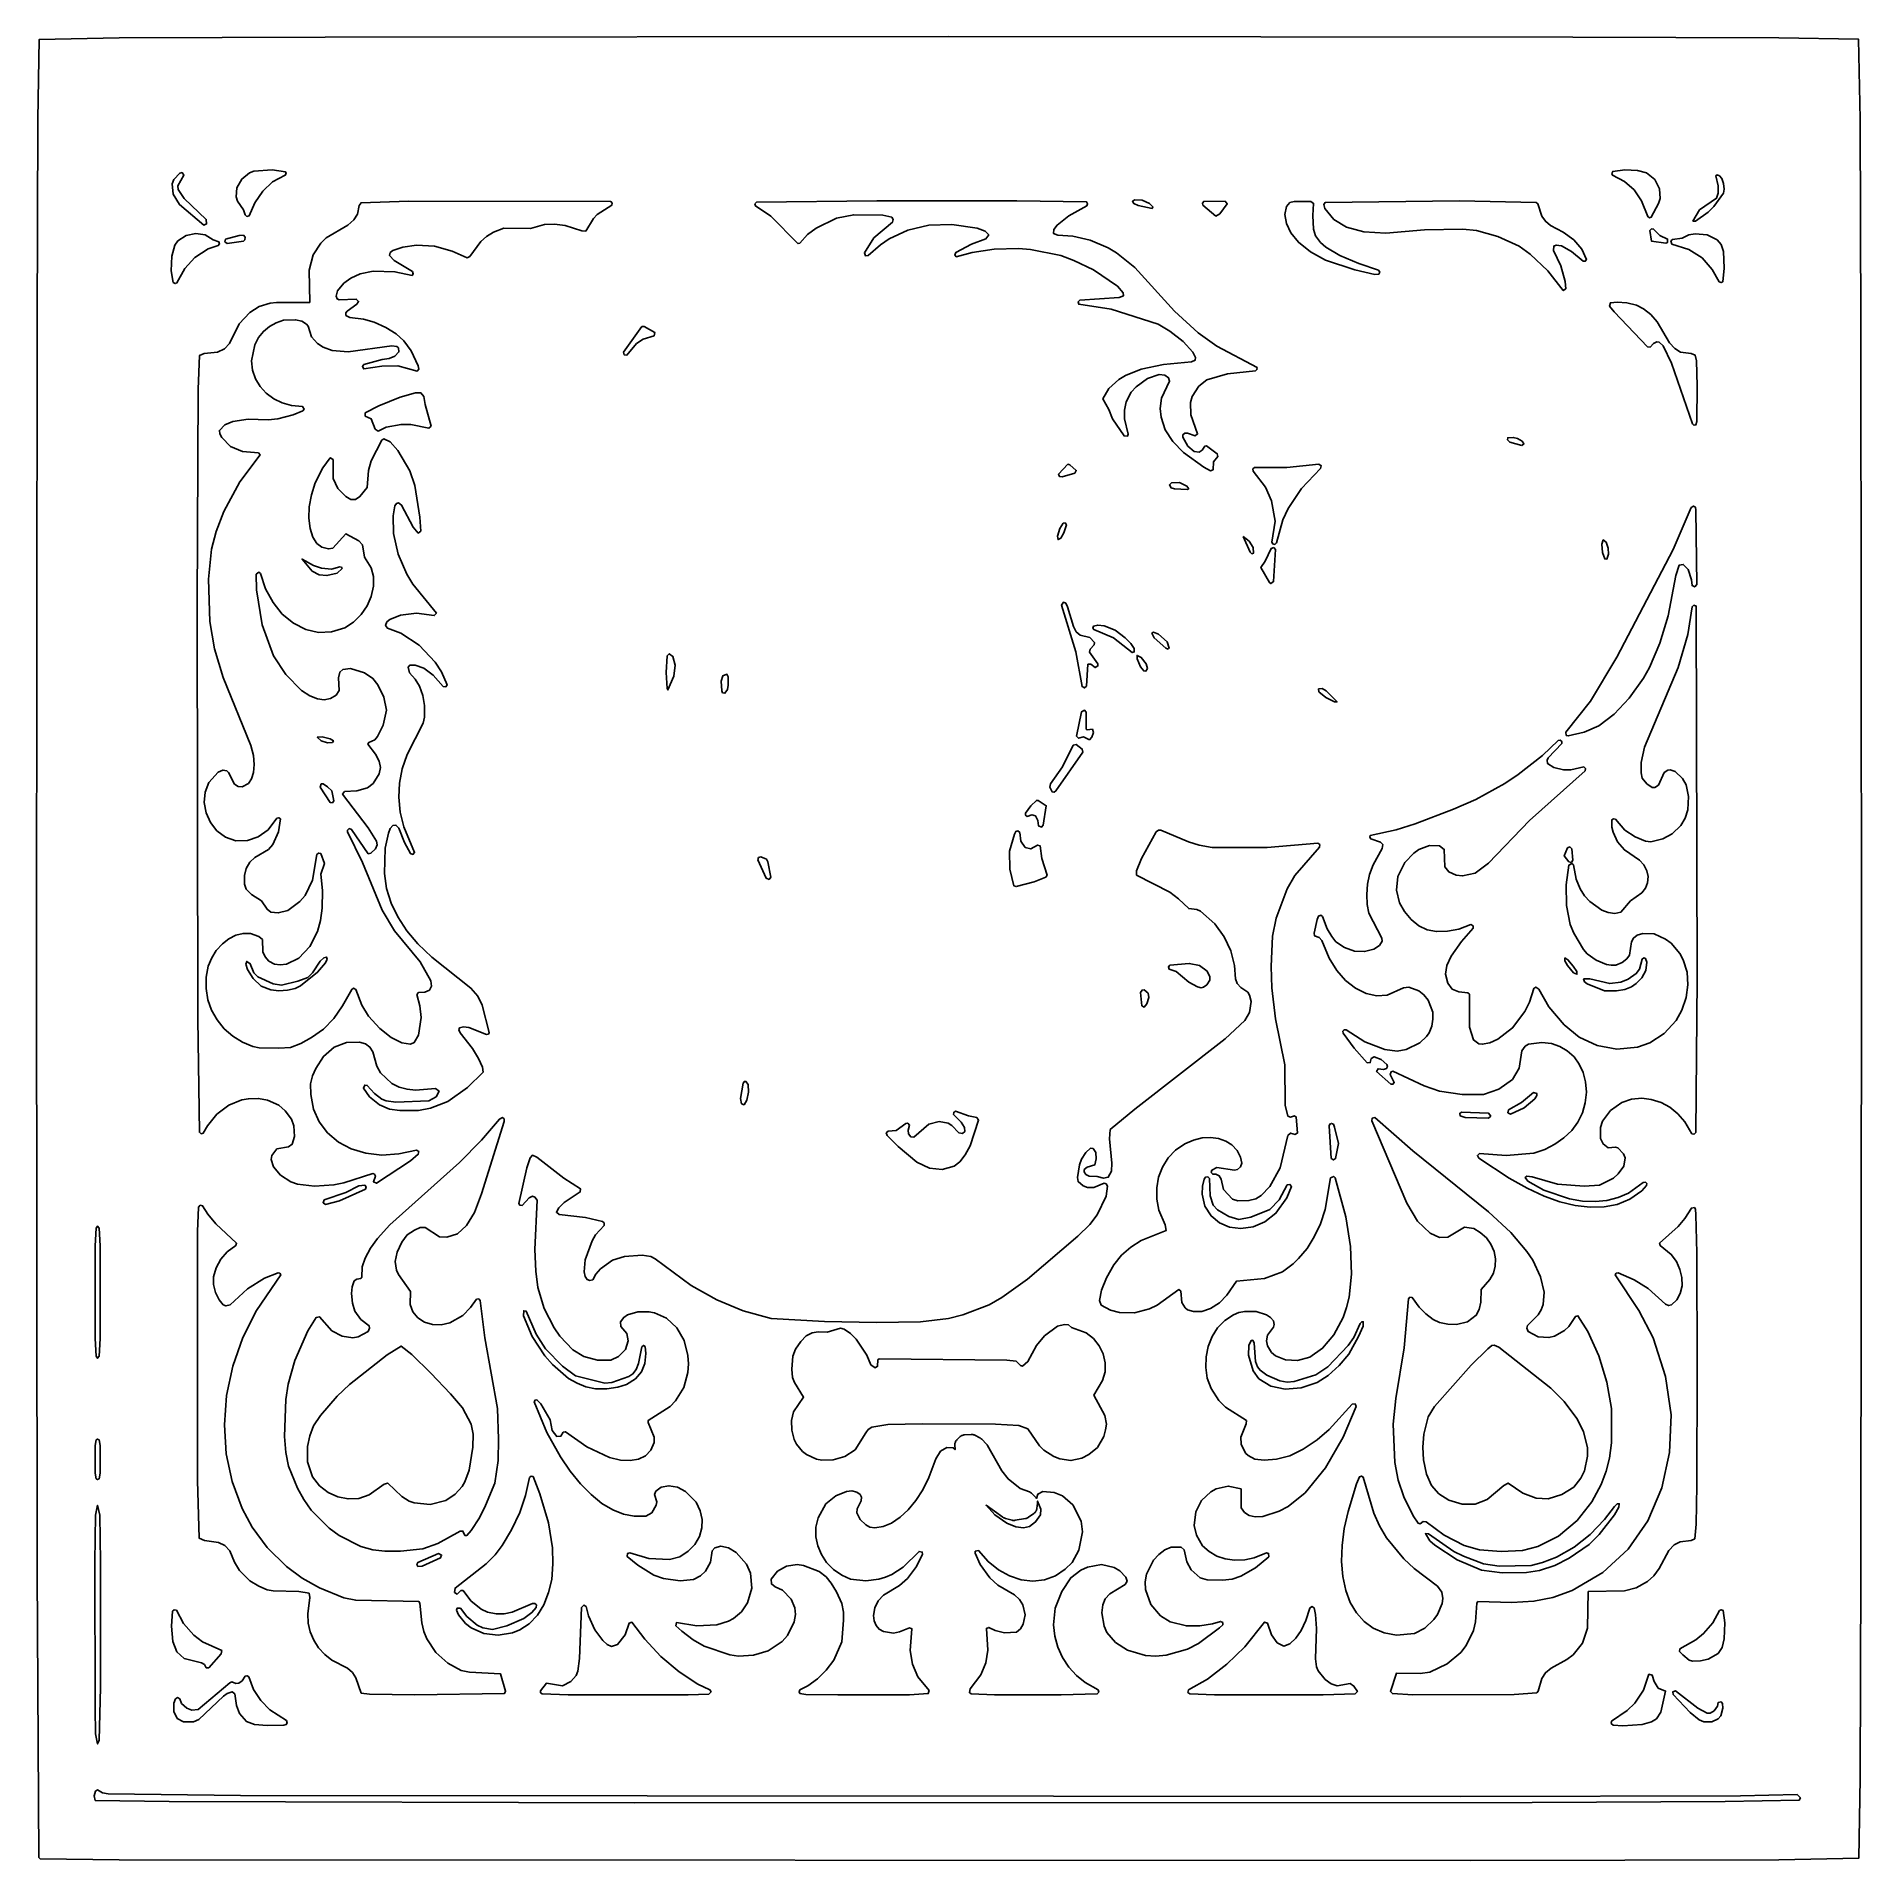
# Model space of a CAD drawing. Header units: millimetres. Extents: x 0 to 300, y 0 to 300.
import ezdxf

# ---------------------------------------------------------------- set-up
doc = ezdxf.new("R2010")
doc.units = ezdxf.units.MM
doc.layers.add('CUT', color=7, linetype='CONTINUOUS')

msp = doc.modelspace()

# ---------------------------------------------------------------- linework, layer by layer
at = {"layer": 'CUT'}
for points in [[(300, 149.9701), (299.9094, 47.4024), (299.7886, 13.5555), (299.546, 0.4387), (286.4143, 0.1812), (235.806, 0.0689), (13.5815, 0.1812), (0.6087, 0.3622), (0.3941, 0.5768), (0.0906, 47.4011), (0, 149.9695), (0.0906, 252.5372), (0.2114, 286.3841), (0.454, 299.5009), (13.5857, 299.7585), (47.4313, 299.8792), (149.9997, 299.9698), (252.5674, 299.8792), (286.4143, 299.7585), (299.5311, 299.5158), (299.7886, 286.3841), (299.9094, 252.5386)], [(23.3078, 274.8202), (23.2474, 275.4241), (24.2438, 277.1451), (23.9419, 277.598), (23.5493, 277.5074), (22.5529, 276.4507), (22.3114, 275.726), (22.4624, 274.0654), (23.4889, 272.3443), (27.5047, 268.9627), (27.9576, 269.1438), (27.8972, 269.8987), (24.274, 273.3407)], [(34.2947, 270.6312), (34.5817, 270.3963), (34.9353, 270.5082), (35.905, 272.6419), (37.2062, 274.5482), (38.7806, 276.0576), (40.8949, 277.1647), (41.0324, 277.4279), (40.9185, 277.7397), (38.7196, 278.0526), (35.7422, 277.8221), (35.0157, 277.5634), (33.7336, 276.5255), (32.9324, 275.0894), (32.8422, 273.627), (33.0558, 272.8702), (34.0247, 271.4567)], [(258.9418, 277.4678), (259.0808, 277.1664), (261.059, 276.1536), (262.6119, 274.7305), (263.8093, 272.9749), (264.8498, 270.3489), (265.1248, 270.1691), (265.4395, 270.2638), (266.6519, 272.5185), (266.8858, 273.3576), (266.7955, 274.9435), (266.0187, 276.468), (264.6601, 277.5752), (263.1571, 277.9593), (261.1069, 278.0519), (259.1162, 277.7894)], [(272.7067, 269.5967), (274.79, 271.1064), (275.726, 272.0122), (277.3263, 274.1861), (277.4471, 274.8806), (277.3263, 275.8166), (277.0545, 276.6318), (276.6318, 277.0847), (276.2695, 277.2055), (276.0581, 277.0847), (276.4507, 275.3939), (276.4205, 274.1861), (276.1487, 273.3709), (273.3709, 271.4687), (272.284, 269.6269)], [(183.4243, 271.7103), (183.5149, 271.9518), (182.9412, 272.5255), (181.7334, 273.0388), (180.5257, 273.1294), (180.1634, 272.8878), (180.3747, 272.5255), (181.0994, 272.1632)], [(39.4966, 117.0835), (38.6946, 116.0036), (38.5988, 115.3314), (38.965, 114.1212), (40.1099, 112.7282), (41.8146, 111.6492), (42.898, 111.2639), (45.7012, 110.9283), (48.8919, 111.135), (50.5125, 111.4634), (55.3083, 113.0089), (55.5534, 112.9174), (55.7031, 112.5717), (55.3859, 111.6748), (55.8827, 111.4315), (61.4547, 115.1037), (62.7617, 116.1904), (62.8427, 116.6172), (62.4398, 116.8509), (59.5568, 116.2503), (56.7849, 116.0651), (54.1226, 116.3709), (51.731, 117.1068), (49.6397, 118.1964), (47.8237, 119.7235), (46.4674, 121.5417), (45.5239, 123.6071), (45.0786, 126.0299), (45.0529, 127.7605), (45.3896, 129.1056), (45.8963, 130.275), (47.1988, 132.2741), (48.9547, 133.7839), (50.9564, 134.5579), (53.1117, 134.63), (54.0969, 134.3256), (54.8012, 133.8087), (55.2818, 133.0181), (55.9617, 130.6689), (56.5743, 129.5608), (58.4159, 127.807), (59.6149, 127.2214), (60.9077, 126.8684), (62.2905, 126.7217), (65.571, 126.9891), (66.1795, 126.5601), (65.6932, 125.6037), (64.4777, 124.9768), (59.0858, 124.7318), (57.4838, 124.9736), (56.7823, 125.2692), (55.5773, 126.1921), (54.3654, 127.499), (53.9708, 127.5743), (53.7409, 127.0722), (54.7538, 125.6203), (56.4085, 124.31), (58.0008, 123.6088), (59.7149, 123.3971), (62.7676, 123.3996), (64.79, 123.7595), (67.6006, 124.8872), (70.8585, 127.1619), (73.4029, 129.7004), (73.3271, 130.4955), (72.6658, 131.9444), (71.6821, 133.552), (69.632, 136.1746), (69.4466, 136.6346), (69.5356, 136.9819), (70.196, 137.1355), (71.0749, 137.0131), (73.9587, 135.869), (74.2836, 135.9483), (74.4253, 136.212), (73.2678, 140.6986), (72.5664, 142.1843), (71.3974, 143.5196), (65.0002, 148.594), (62.6944, 150.7784), (60.8672, 152.9352), (59.3756, 155.2049), (58.2883, 157.4721), (57.5501, 159.8801), (57.1866, 162.3635), (57.3379, 166.5294), (57.8403, 168.9907), (58.1553, 169.7677), (58.5695, 170.2163), (59.0931, 170.3073), (59.5668, 169.8269), (60.4788, 167.4658), (61.4622, 165.6236), (61.8736, 165.4773), (62.1622, 165.805), (60.4055, 170.0223), (59.7929, 172.46), (59.5421, 174.8742), (59.6621, 177.2016), (60.1166, 179.5556), (60.9384, 181.912), (63.558, 187.0581), (63.7713, 188.034), (63.8002, 189.9686), (63.5073, 191.6285), (62.9818, 193.1262), (62.2562, 194.3263), (61.3276, 195.3567), (61.0696, 196.2502), (61.355, 196.5786), (62.2585, 196.6175), (63.6878, 196.0918), (65.2209, 194.9786), (66.8735, 193.0916), (67.2985, 193.059), (67.5004, 193.3978), (66.5849, 195.4958), (65.5436, 197.0784), (62.9253, 199.9124), (59.9034, 201.8769), (57.682, 202.689), (57.3757, 203.1459), (57.5881, 203.7148), (58.0988, 204.1321), (59.842, 204.828), (62.4926, 205.1318), (65.3792, 204.7486), (65.7389, 205.1362), (61.8652, 209.9488), (60.8559, 211.5443), (59.4257, 214.8406), (58.6961, 218.2362), (58.6358, 221.1338), (58.916, 222.7976), (59.1606, 223.1655), (59.5094, 223.2754), (60.0059, 222.9269), (61.9123, 219.2733), (62.7468, 218.3129), (63.1849, 218.6444), (63.0144, 220.9381), (62.2082, 226.1388), (61.3644, 228.5836), (59.4245, 231.9197), (58.1236, 233.3117), (57.1048, 233.7995), (56.7416, 233.6134), (55.0299, 230.218), (54.5567, 228.6243), (54.3398, 225.828), (53.1688, 224.311), (52.4157, 223.8347), (51.6492, 223.8677), (50.8512, 224.3348), (49.5116, 225.6443), (48.7662, 227.3192), (48.7549, 230.4128), (48.2877, 230.7157), (47.0437, 229.038), (45.8264, 226.6077), (45.198, 224.6112), (44.8346, 222.6234), (44.7753, 220.7832), (44.9918, 219.0634), (45.4467, 217.6493), (46.0856, 216.6332), (46.8846, 216.0068), (47.9991, 215.7095), (48.7021, 215.8458), (50.8596, 218.2047), (52.9968, 217.0335), (53.5938, 216.3778), (53.9408, 214.3591), (55.0053, 212.6036), (55.3706, 211.1594), (55.3717, 209.6121), (55.0185, 207.9097), (54.349, 206.3612), (53.3606, 204.9094), (52.1218, 203.6715), (50.6604, 202.7558), (48.5037, 202.0606), (46.3333, 201.9957), (44.2559, 202.4809), (42.2454, 203.5091), (40.4089, 205.0097), (38.8801, 206.9136), (37.6689, 209.1569), (36.8435, 211.6524), (36.5478, 211.8791), (36.1014, 211.5448), (36.1376, 208.9978), (37.1021, 203.2096), (38.9468, 198.1497), (40.9676, 195.044), (43.5823, 192.4573), (44.9329, 191.5845), (46.1896, 191.0884), (47.315, 190.9195), (48.3464, 191.1171), (49.2373, 191.6915), (49.7554, 192.4307), (49.6684, 194.5234), (49.8602, 195.4755), (50.3832, 195.9107), (51.6164, 196.0425), (53.9039, 195.3673), (55.3052, 194.4163), (56.1342, 193.3624), (57.1054, 191.3289), (57.5149, 189.2198), (56.9625, 186.7134), (56.0716, 184.8827), (55.5925, 184.3465), (54.6122, 183.8639), (54.4794, 183.5951), (55.7514, 181.9516), (56.3323, 180.8473), (56.5486, 179.8025), (56.3545, 178.7321), (55.3335, 177.1736), (54.417, 176.447), (52.679, 175.9443), (50.6304, 175.8205), (50.3221, 175.409), (54.5219, 169.8319), (55.8991, 167.6515), (56.0016, 167.0802), (55.7093, 166.4166), (54.9728, 165.6754), (54.5433, 165.5959), (51.7936, 169.5867), (51.4174, 169.7222), (51.1331, 169.4906), (51.1317, 169.193), (53.6064, 164.1458), (56.8269, 156.3487), (58.8451, 152.9176), (63.0416, 147.843), (64.8044, 144.681), (64.9085, 143.8001), (64.5772, 143.1771), (63.8568, 142.8542), (62.7869, 142.7602), (62.5182, 142.4598), (63.0402, 140.6007), (63.2511, 138.6717), (62.8181, 135.7719), (62.0944, 134.5371), (61.4845, 134.2717), (60.0771, 134.4934), (58.2908, 135.4043), (56.4218, 136.8496), (54.5795, 138.8735), (53.4971, 140.6929), (52.4896, 143.3009), (52.1355, 143.4913), (51.8097, 143.2938), (50.3235, 140.5826), (48.8821, 138.5321), (47.1932, 136.7827), (45.2302, 135.367), (43.4387, 134.4084), (41.7369, 133.762), (39.8196, 133.6065), (36.6049, 133.6722), (35.5729, 133.8955), (33.8797, 134.6381), (32.2728, 135.6096), (30.876, 136.8227), (29.6726, 138.3108), (28.7935, 139.8892), (28.1857, 141.588), (27.8688, 143.4605), (27.9002, 145.2803), (28.2399, 147.13), (28.7979, 148.4952), (29.5565, 149.7112), (30.5507, 150.8031), (31.5902, 151.6263), (32.746, 152.189), (33.9482, 152.5033), (35.1937, 152.4888), (36.5275, 151.9731), (37.1307, 151.4728), (37.2016, 149.4981), (37.5714, 148.6408), (38.1763, 147.9552), (39.1267, 147.447), (40.0553, 147.3163), (41.0865, 147.4432), (43.1089, 148.4195), (44.9207, 150.3262), (46.2143, 152.8389), (46.7088, 154.643), (46.9827, 156.6431), (47.0123, 159.5368), (46.7396, 162.2176), (47.3372, 163.9726), (46.7333, 165.6233), (46.3813, 165.714), (46.1077, 165.4747), (45.3559, 161.2285), (44.147, 158.751), (43.312, 157.7233), (41.3268, 156.2584), (39.7436, 155.8594), (38.5069, 155.9961), (37.8995, 156.463), (36.9855, 157.8806), (35.3303, 158.8828), (34.4586, 159.7539), (34.179, 160.6195), (34.1829, 162.0279), (34.4573, 163.1874), (35.0626, 164.2253), (35.9026, 164.9687), (38.1429, 166.3034), (38.846, 167.1046), (39.7967, 169.2131), (40.0963, 171.3128), (39.8287, 171.5077), (39.5078, 171.4262), (38.0966, 169.5352), (36.4573, 168.4034), (34.6688, 167.7594), (32.7674, 167.7321), (31.0829, 168.3278), (29.6277, 169.3843), (28.5933, 170.7266), (27.8912, 172.3083), (27.568, 174.0456), (27.7215, 175.7323), (28.3121, 177.3246), (29.8706, 178.9915), (30.6344, 179.3421), (31.2843, 179.2329), (31.588, 178.9577), (32.5456, 177.0534), (33.1535, 176.6449), (33.802, 176.5764), (34.8589, 177.1635), (35.3652, 177.909), (35.6861, 178.9344), (35.7785, 180.2986), (35.664, 181.7373), (35.2409, 183.4045), (30.6625, 194.5757), (29.2359, 199.2768), (28.4725, 203.7682), (28.2913, 210.7189), (28.7518, 215.667), (29.542, 218.5811), (30.7804, 221.8736), (33.4013, 226.7207), (36.7418, 231.2032), (36.4672, 231.5377), (33.8626, 231.7405), (31.8791, 232.5426), (30.4594, 234.0208), (30.1388, 234.6138), (30.0747, 235.2063), (30.967, 236.1256), (32.295, 236.65), (34.8102, 237.0443), (38.076, 236.9269), (39.6441, 237.1051), (42.1852, 237.7653), (43.7732, 238.4021), (43.9766, 238.7116), (43.7289, 239.1084), (41.9338, 239.2938), (40.3838, 239.7207), (39.0145, 240.3886), (37.7509, 241.3013), (36.7564, 242.4194), (36.011, 243.6624), (35.5076, 245.1299), (35.3591, 246.6529), (35.8848, 249.2926), (36.4973, 250.5039), (37.2893, 251.4764), (38.2807, 252.3025), (39.3778, 252.9104), (40.6268, 253.3158), (42.5892, 253.4061), (43.6134, 253.1415), (44.3654, 252.6688), (44.6435, 252.3286), (45.1786, 250.5962), (46.1844, 249.4899), (47.1498, 248.8831), (48.5782, 248.3397), (51.235, 248.128), (58.4308, 249.123), (59.2286, 248.997), (59.5342, 248.7566), (59.572, 248.1166), (58.9083, 247.3973), (57.973, 247.0232), (56.801, 246.8885), (53.8194, 246.0407), (53.5643, 245.6852), (53.8006, 245.317), (56.7869, 245.7724), (59.4146, 245.8331), (62.6003, 244.9651), (62.8529, 245.2744), (62.7444, 245.8219), (61.5713, 248.2806), (60.3931, 249.9397), (59.1215, 251.094), (57.4288, 252.1354), (55.5295, 252.9786), (53.7325, 253.4721), (51.5333, 253.7496), (50.8618, 254.0979), (50.8586, 254.5098), (51.0853, 254.8251), (52.6551, 255.9702), (52.9453, 256.4049), (52.5686, 256.792), (49.7364, 256.6755), (49.4146, 256.8127), (49.2457, 257.2999), (49.4669, 258.1272), (50.5438, 259.4179), (51.6619, 260.2159), (53.1999, 260.9395), (55.3665, 261.3793), (58.9177, 261.2917), (61.7414, 260.6848), (61.9383, 260.9601), (61.8181, 261.3132), (58.7738, 263.1535), (58.0419, 263.949), (58.1277, 264.4284), (58.5601, 264.7963), (60.208, 265.3061), (62.4713, 265.6399), (65.4421, 265.5143), (68.3232, 264.6961), (70.8183, 263.5681), (71.2055, 263.7875), (73.0353, 266.2682), (73.9865, 267.0985), (75.0988, 267.7974), (76.8468, 268.4708), (81.2285, 268.4166), (83.4838, 269.0433), (85.1351, 269.111), (86.8924, 268.8928), (89.6344, 267.991), (90.2768, 267.9352), (91.5487, 270.0404), (92.1686, 270.6973), (94.5708, 272.2195), (94.647, 272.5389), (94.418, 272.8194), (61.1464, 272.9197), (53.3571, 272.6337), (53.0405, 272.1631), (52.7584, 270.784), (52.1506, 269.8227), (51.1881, 268.9603), (47.6364, 266.8501), (46.7201, 266.0132), (45.4669, 264.0471), (44.8322, 261.5453), (44.9145, 256.2458), (39.436, 256.252), (38.3871, 256.1288), (36.6298, 255.5654), (35.0796, 254.5643), (33.3297, 252.726), (31.7077, 249.5135), (30.8784, 248.6095), (29.7355, 248.0485), (27.5377, 247.8345), (26.8034, 247.5291), (26.5972, 241.9911), (26.3859, 206.5211), (26.5066, 138.4078), (26.7741, 119.8141), (27.0704, 119.5548), (27.416, 119.659), (28.0979, 120.8464), (29.6657, 122.7759), (31.6195, 124.287), (33.7418, 125.1359), (34.8237, 125.325), (36.5087, 125.3575), (37.9977, 125.1048), (39.8267, 124.2519), (40.8957, 123.348), (41.9295, 121.948), (42.2961, 120.8612), (42.3886, 119.1087), (42.0424, 117.8367), (41.4299, 117.434)], [(136.6871, 263.9411), (138.7131, 265.7022), (140.1508, 266.6843), (143.24, 268.127), (146.7, 268.9308), (150.4755, 269.0505), (154.6329, 268.4648), (155.9585, 267.9685), (156.5469, 267.3372), (156.0777, 266.7253), (153.697, 265.8068), (151.1271, 264.4548), (150.9473, 264.0634), (151.2018, 263.7566), (153.8044, 264.4602), (157.4279, 265.0036), (161.4058, 265.0962), (163.4156, 264.9451), (168.3824, 263.9416), (170.5359, 263.1414), (173.7539, 261.5914), (177.688, 258.8984), (178.6534, 257.8357), (178.6961, 257.3488), (177.9658, 257.0678), (171.5279, 256.617), (171.2083, 256.3368), (171.318, 255.9455), (176.6561, 255.1551), (184.3708, 252.6443), (186.2932, 251.5007), (188.5035, 249.8055), (190.1007, 248.0901), (190.5466, 247.1849), (190.4501, 246.7362), (189.8432, 246.4761), (185.2812, 246.0473), (181.5982, 245.2752), (179.0146, 244.2395), (177.9105, 243.565), (176.2532, 242.0788), (175.3137, 240.395), (176.2865, 238.6544), (176.868, 237.0803), (178.7759, 234.3022), (179.3283, 234.2534), (179.4626, 234.5983), (178.8413, 237.1227), (178.8363, 238.5283), (179.1265, 239.8816), (179.9481, 241.4647), (180.7648, 242.3814), (182.6308, 243.7544), (184.5519, 244.3776), (185.4545, 244.2983), (186.0745, 243.868), (186.2567, 243.3161), (184.9043, 240.519), (184.6908, 238.7951), (184.8724, 237.3761), (185.56, 235.2713), (186.7711, 233.3603), (188.5512, 231.5542), (191.8822, 229.1569), (192.9683, 228.5667), (193.4089, 228.734), (193.4585, 230.0089), (194.1719, 230.9272), (194.0912, 231.3588), (192.336, 232.6754), (192.0494, 232.5935), (191.6295, 231.9745), (191.1047, 231.641), (190.3065, 231.7273), (189.2578, 232.6144), (188.4202, 234.078), (188.4641, 234.4914), (188.7891, 234.7474), (189.2234, 234.7726), (190.4573, 234.3298), (190.8542, 234.6133), (189.7666, 237.7606), (189.706, 239.7986), (189.9618, 240.7756), (191.0629, 242.4766), (192.4066, 243.524), (195.8016, 244.5018), (200.3724, 244.997), (200.6291, 245.2021), (200.6375, 245.5305), (194.0396, 249.0336), (190.9596, 251.2286), (187.0809, 254.8341), (180.5659, 262.0135), (177.5562, 264.3996), (176.1544, 265.2217), (173.2236, 266.4738), (170.3779, 267.1194), (167.8827, 267.3048), (167.2051, 267.5553), (167.2242, 268.2464), (167.7685, 268.9713), (169.6726, 270.5035), (172.647, 272.1294), (172.7939, 272.4593), (172.6065, 272.7681), (161.1722, 272.9499), (138.1353, 272.9499), (118.3562, 272.7506), (118.1054, 272.4797), (118.1933, 272.1212), (120.7069, 270.4119), (125.1573, 265.9067), (125.4551, 265.9838), (126.7529, 267.4196), (128.1657, 268.4669), (131.533, 270.093), (134.3548, 270.6519), (139.1407, 270.5913), (140.5843, 270.2473), (140.847, 269.869), (140.7082, 269.4163), (137.6225, 266.8543), (136.091, 264.398), (136.2956, 263.8946)], [(193.886, 270.4384), (194.5298, 270.8281), (195.7367, 272.4344), (195.3823, 272.8685), (191.8812, 272.8549), (191.644, 272.5789), (191.714, 272.2564)], [(214.2645, 263.967), (211.9481, 265.3356), (211.0695, 266.0829), (210.2274, 267.1839), (209.9116, 268.3087), (209.7849, 270.5593), (209.9196, 272.5285), (209.453, 272.833), (206.756, 272.864), (206.0362, 272.6574), (205.5, 271.9974), (205.2244, 270.6833), (205.456, 269.2077), (206.2048, 267.6764), (207.4422, 266.1376), (209.4266, 264.5414), (211.8723, 263.202), (216.7085, 261.5904), (220.0066, 260.864), (220.6621, 260.8955), (220.7965, 261.2324), (220.5951, 261.534), (217.3696, 262.6407)], [(250.5684, 262.2496), (249.3531, 264.8087), (249.4119, 265.4964), (249.8287, 265.6699), (250.6708, 265.5263), (252.3449, 264.6207), (254.2229, 263.0275), (254.5959, 263.0264), (254.7939, 263.3009), (254.0358, 265.0218), (252.7117, 266.5291), (250.9717, 267.8025), (248.8685, 268.9024), (248.0529, 269.59), (247.4765, 270.4372), (246.7864, 272.4746), (246.5109, 272.681), (233.9055, 272.9499), (211.8362, 272.6887), (211.6131, 272.3498), (211.7871, 271.7106), (213.2874, 269.8652), (215.355, 268.6047), (218.1901, 267.8457), (221.809, 267.6331), (228.1677, 268.176), (234.4572, 268.2665), (236.7378, 268.0488), (240.2063, 267.0738), (243.7198, 265.4991), (245.55, 264.1686), (248.4114, 261.4576), (250.9739, 258.1807), (251.4237, 258.487), (251.273, 259.6911)], [(22.4492, 259.5419), (22.7701, 259.3496), (23.0812, 259.4856), (24.3886, 261.8255), (26.0536, 263.6419), (28.2396, 265.0347), (29.8865, 265.6253), (30.0659, 265.9048), (29.9645, 266.221), (29.0246, 266.5498), (27.7075, 267.3793), (26.2136, 267.6022), (24.6005, 267.2278), (23.2601, 266.3465), (22.7465, 265.6678), (22.2461, 263.8696), (22.16, 261.4374)], [(30.9729, 266.2159), (31.3606, 265.9517), (34.0336, 266.3177), (34.2715, 266.5411), (34.298, 266.9524), (34.0235, 267.2869), (33.3168, 267.2738), (31.0899, 266.6377)], [(265.4661, 268.3492), (265.213, 268.0441), (265.461, 266.338), (267.8274, 265.9997), (268.1349, 266.1187), (268.1281, 266.6649), (266.8542, 267.2485), (265.8259, 268.298)], [(268.8384, 265.8489), (271.6124, 264.9427), (273.7866, 263.5535), (275.4622, 261.6726), (276.6121, 259.6447), (276.9177, 259.5076), (277.2167, 259.6585), (277.4484, 261.8938), (277.3349, 264.6326), (276.9323, 265.7441), (276.2468, 266.5172), (274.6309, 267.3353), (272.6762, 267.5452), (271.603, 267.3548), (270.5073, 266.8012), (268.9403, 266.5701), (268.6804, 266.3696)], [(272.0241, 247.8256), (270.2692, 248.0768), (269.2939, 248.6482), (268.442, 249.6064), (266.4348, 253.0515), (265.3684, 254.234), (264.1825, 255.1783), (262.9985, 255.7711), (261.4208, 256.1625), (259.8322, 256.3132), (258.7266, 256.1829), (258.5947, 255.6371), (259.3319, 254.6753), (264.8258, 248.9553), (265.2665, 248.9135), (265.7983, 249.4827), (266.3707, 249.7556), (266.7633, 249.6863), (267.3799, 249.1288), (268.7696, 246.2616), (272.1921, 236.2575), (272.4465, 236.0464), (272.7716, 236.107), (272.9499, 236.6467), (272.9801, 242.5366), (272.861, 246.6341), (272.6594, 247.5668)], [(99.4975, 252.2721), (96.4878, 248.0562), (96.5957, 247.6381), (97.0565, 247.5945), (98.6396, 249.5077), (99.7459, 250.2284), (101.5168, 250.7784), (101.6375, 251.3119), (99.8893, 252.2976)], [(54.0194, 237.5689), (54.9987, 237.1123), (55.6746, 235.4084), (56.1371, 235.074), (57.4959, 235.7418), (59.9388, 236.1997), (61.5148, 236.1666), (64.469, 235.5719), (64.8668, 235.8763), (63.8672, 239.4367), (63.6941, 240.8009), (63.1991, 241.3751), (62.3009, 241.3656), (59.7548, 240.6826), (56.2838, 239.2461), (54.0403, 238.0707)], [(244.1737, 232.7304), (244.5059, 232.9719), (244.2341, 233.4248), (243.4793, 233.8475), (242.7546, 234.0589), (241.8488, 233.9985), (241.7884, 233.6664), (242.2112, 233.2739)], [(170.7028, 228.1972), (170.9124, 228.6212), (169.8556, 229.5667), (169.5401, 229.6344), (168.01, 228.0267), (168.1668, 227.6212), (168.6285, 227.5881)], [(200.2134, 229.0915), (199.9657, 228.8622), (199.9902, 228.5256), (202.0459, 225.8738), (203.0135, 223.6269), (203.5919, 220.3079), (203.0677, 216.8248), (203.2278, 216.5312), (203.5565, 216.4699), (203.8256, 216.7218), (204.9014, 220.4994), (205.7442, 222.3402), (207.9479, 225.6306), (211.0503, 228.9503), (211.1847, 229.3862), (210.8076, 229.6622), (205.5323, 229.0787)], [(189.4328, 225.6047), (189.1007, 226.0576), (187.8929, 226.6313), (186.5946, 226.6011), (186.2323, 226.2388), (186.504, 225.7859), (187.0475, 225.6047), (189.1309, 225.4839)], [(264.1406, 194.476), (265.1285, 196.2442), (266.8585, 200.2115), (268.2126, 204.72), (269.4556, 211.3212), (270.0448, 213.05), (270.7036, 213.1623), (271.5184, 212.3212), (272.0627, 210.627), (272.1563, 209.7025), (272.5921, 209.4626), (272.9082, 209.8468), (272.7684, 222.1013), (272.6965, 222.5762), (272.3806, 222.7633), (271.9992, 222.5145), (269.057, 215.6022), (259.7846, 197.9035), (255.462, 190.6789), (251.3989, 185.5825), (251.4652, 185.0653), (251.785, 184.9769), (254.4063, 185.5977), (256.8164, 186.6433), (259.3226, 188.5435), (261.7873, 191.1869)], [(168.3879, 217.5128), (168.9012, 218.3582), (169.2937, 219.6566), (169.0823, 219.9887), (168.7804, 219.9283), (168.2369, 219.0527), (167.8444, 217.8148), (167.935, 217.2411)], [(198.3701, 217.7544), (199.4873, 215.1577), (199.7892, 214.9162), (200.0307, 215.0068), (200.0005, 215.9428), (199.3363, 216.9995)], [(258.3949, 214.8558), (258.3345, 215.8522), (258.0024, 216.8184), (257.5495, 217.2109), (257.3079, 216.5164), (257.3985, 215.1275), (257.791, 214.0708), (258.1534, 214.0406)], [(49.8781, 212.7724), (48.4892, 212.3799), (46.8588, 212.5611), (45.5604, 212.9838), (43.6583, 214.0406), (45.3189, 212.078), (46.4663, 211.4741), (47.7344, 211.3231), (49.4252, 211.7458), (50.2404, 212.5007), (50.1197, 212.7422)], [(203.386, 215.9303), (202.9653, 215.8139), (201.9708, 213.6773), (201.238, 212.6894), (202.66, 210.1785), (202.9141, 210.0166), (203.365, 210.3415), (203.6464, 215.6215)], [(169.1877, 206.8084), (168.8145, 206.9368), (168.5084, 206.4872), (170.8539, 198.8209), (171.8656, 193.0904), (172.2585, 192.8545), (172.6039, 193.1556), (172.8468, 196.753), (173.3031, 196.7802), (174.0433, 196.2117), (174.4918, 196.4703), (174.4538, 196.7972), (173.1013, 198.7415), (173.1847, 199.2223), (173.847, 199.9746), (173.9079, 200.3048), (173.165, 201.132), (171.5579, 201.5507), (170.9084, 202.1082), (170.4788, 202.9696), (169.5056, 206.1979)], [(229.5581, 138.3907), (229.3681, 137.2297), (228.9109, 136.1573), (228.4938, 135.5332), (227.3759, 134.5359), (225.1514, 133.4151), (223.6751, 133.1539), (221.6348, 133.4086), (218.3746, 134.6609), (215.2852, 136.6478), (214.9553, 136.6547), (214.7507, 136.4416), (214.7906, 136.0799), (216.5827, 133.6544), (218.7539, 131.244), (219.2553, 131.251), (219.3871, 131.932), (219.8979, 132.2124), (221.0213, 131.7682), (221.9614, 130.9305), (222.0692, 130.5991), (221.9242, 130.2961), (221.4501, 130.135), (220.5454, 130.2536), (220.2818, 129.805), (222.6423, 127.6905), (222.9764, 127.7037), (223.1829, 128.009), (222.4979, 129.3261), (222.675, 129.733), (222.9462, 129.8266), (228.121, 127.4321), (230.6194, 126.5891), (234.3592, 125.9956), (237.8637, 126.028), (240.4045, 126.913), (242.6203, 128.4867), (243.7511, 130.3494), (244.1638, 133.1767), (244.7357, 133.9793), (245.275, 134.2826), (247.444, 134.5688), (249.0208, 134.4043), (250.4201, 133.9302), (251.6345, 133.2), (252.7442, 132.2087), (253.5936, 131.0234), (254.244, 129.6298), (254.646, 128.0835), (254.7696, 126.4156), (254.5847, 124.6582), (254.1221, 123.0235), (253.3811, 121.4802), (252.3624, 120.0909), (251.0771, 118.8724), (249.6026, 117.8327), (247.9686, 116.9865), (246.1246, 116.3809), (241.5863, 116.0038), (237.2099, 116.317), (236.8745, 116.0061), (237.0755, 115.573), (242.0975, 112.2331), (245.037, 110.5972), (247.8329, 109.3063), (250.4368, 108.389), (252.9416, 107.7611), (255.4111, 107.4868), (257.6791, 107.5468), (259.8326, 107.9292), (261.9352, 108.812), (263.8632, 110.1735), (264.6813, 111.0779), (264.6998, 111.3714), (264.4736, 111.6096), (264.1134, 111.5705), (261.7109, 109.8181), (260.0023, 109.0707), (258.1328, 108.6061), (256.221, 108.397), (254.1204, 108.4906), (251.9865, 108.8588), (247.7604, 110.3077), (245.1565, 111.7739), (244.6894, 112.3589), (245.004, 112.5876), (245.8592, 112.4666), (250.0456, 111.2862), (254.3953, 110.9581), (256.9147, 111.1101), (259.2382, 112.2796), (260.018, 112.9435), (260.9545, 114.2326), (261.1375, 115.6179), (260.8886, 116.2829), (259.9703, 117.226), (259.5791, 117.3624), (258.336, 117.2505), (257.5143, 117.8846), (257.0988, 118.7612), (257.0738, 120.6069), (257.4351, 121.6135), (258.7171, 123.3825), (260.5765, 124.6935), (262.1863, 125.2345), (263.8639, 125.388), (265.4433, 125.2044), (267.0498, 124.6954), (268.475, 123.9057), (269.8324, 122.8256), (270.9747, 121.4983), (272.1158, 119.5597), (272.4701, 119.476), (272.7497, 119.758), (272.9801, 144.9888), (272.8353, 206.3296), (272.4614, 206.4656), (272.1632, 206.2023), (271.4285, 201.6322), (269.8588, 196.199), (264.335, 183.0963), (263.7665, 180.613), (263.7674, 178.8768), (263.9529, 178.0186), (264.6978, 177.116), (265.5911, 176.4915), (266.0065, 176.4991), (266.604, 176.8973), (267.5514, 178.9521), (268.1436, 179.366), (268.5688, 179.3986), (269.3697, 179.1064), (270.596, 177.9812), (271.1593, 176.923), (271.5565, 175.0228), (271.467, 172.8426), (271.0237, 171.4682), (270.2931, 170.2668), (268.8621, 168.874), (267.3324, 168.0359), (265.3624, 167.5754), (264.5089, 167.6788), (262.7746, 168.3659), (261.0831, 169.4788), (259.5381, 171.3), (259.2162, 171.3619), (258.9792, 171.1889), (258.963, 169.9925), (259.1641, 169.1357), (259.8713, 167.5657), (261.0282, 166.236), (263.483, 164.5608), (264.2189, 163.7666), (264.6914, 162.8106), (264.913, 161.832), (264.8365, 160.8139), (264.4904, 159.9436), (263.9124, 159.1809), (262.0457, 157.8531), (260.456, 156.0051), (259.4486, 155.7994), (258.3732, 155.936), (257.3421, 156.3172), (255.3653, 157.7459), (254.4856, 158.6881), (253.7594, 159.8304), (253.0852, 161.4078), (252.6466, 163.7525), (252.3634, 163.9946), (251.9088, 163.7222), (251.4776, 160.4767), (251.4815, 157.0972), (252.1278, 153.9822), (252.6907, 152.5223), (254.292, 149.8372), (254.9091, 149.1683), (256.3948, 148.112), (258.0786, 147.4084), (258.8651, 147.2851), (259.6201, 147.2883), (260.6487, 147.7212), (261.438, 148.3299), (261.8828, 148.9385), (262.2115, 151.0934), (262.5026, 151.7388), (263.1083, 152.213), (264.0358, 152.4743), (265.9018, 152.4075), (267.7866, 151.5775), (268.6966, 150.8945), (270.1205, 149.1985), (270.7027, 148.1305), (271.3155, 146.1525), (271.4667, 144.0692), (271.1942, 141.9442), (270.4575, 139.8718), (269.5111, 138.1876), (267.5761, 136.0315), (265.2065, 134.4819), (263.187, 133.7885), (259.7615, 133.4858), (256.5529, 134.0496), (253.6164, 135.4316), (251.1313, 137.4928), (248.6293, 140.4187), (246.9435, 143.3236), (246.4922, 143.6792), (246.1488, 143.4621), (245.4021, 141.216), (244.6444, 139.6392), (242.6432, 136.9725), (240.2369, 135.1013), (238.9189, 134.5141), (237.6695, 134.2721), (237.0956, 134.3581), (236.238, 135.0016), (235.5455, 137.0588), (235.5563, 142.5017), (235.2605, 142.7157), (233.8346, 142.8809), (232.7355, 143.3272), (231.9919, 144.3368), (231.6149, 145.7867), (231.8601, 147.2337), (232.5543, 148.7555), (234.2519, 151.1807), (236.14, 153.3393), (236.1645, 153.7335), (235.7567, 153.9419), (233.828, 153.2144), (231.9533, 152.8701), (230.1301, 152.8121), (228.5864, 153.093), (227.2488, 153.7661), (225.9909, 154.8128), (224.8847, 156.1065), (224.0745, 157.5199), (223.5566, 159.6223), (223.78, 161.8555), (224.9057, 164.1686), (226.3985, 165.6971), (227.2485, 166.2884), (228.9717, 166.9536), (230.6389, 166.8901), (231.423, 166.3004), (231.5335, 163.4689), (232.163, 162.6398), (233.3875, 162.0786), (234.4215, 161.957), (236.4976, 162.4304), (238.6927, 164.0485), (245.4494, 171.0771), (254.5497, 179.2114), (254.6458, 179.604), (254.3418, 179.8704), (252.2154, 179.4139), (251.0406, 179.381), (249.4294, 179.7804), (248.3875, 180.4264), (248.3128, 180.9997), (248.5205, 181.3549), (250.7234, 183.7473), (250.73, 184.0797), (250.4776, 184.296), (250.1201, 184.2152), (247.5661, 181.7511), (243.5769, 178.6082), (241.3734, 177.1398), (236.6082, 174.5159), (232.9569, 172.9024), (226.6341, 170.5128), (223.5283, 169.5478), (219.255, 168.6244), (219.165, 168.3386), (219.3355, 168.0504), (220.9338, 167.4991), (221.3138, 167.1119), (221.1988, 166.4744), (219.7327, 163.7831), (219.1373, 162.2116), (218.7757, 160.5827), (218.6588, 158.88), (218.7163, 157.2286), (218.9909, 155.8335), (221.1539, 151.7274), (221.1858, 151.2389), (220.742, 150.5218), (219.8136, 149.9214), (218.3244, 149.5183), (216.6617, 149.5891), (215.0111, 150.1573), (213.5935, 151.1176), (212.9113, 151.9815), (212.1868, 153.2395), (211.3977, 155.2707), (211.137, 155.4773), (210.7561, 155.355), (210.5036, 154.8128), (210.0111, 152.5147), (210.1059, 152.1007), (210.8646, 151.8353), (211.2801, 151.3334), (212.4775, 148.4064), (213.7273, 146.4125), (215.1829, 144.7496), (216.8107, 143.4774), (218.5498, 142.6234), (220.3319, 142.2439), (222.0145, 142.3653), (224.6984, 143.528), (225.5671, 143.6559), (227.2288, 143.0799), (228.0758, 142.42), (228.7876, 141.5363), (229.5189, 139.5252)], [(178.9858, 201.0875), (177.3252, 202.3556), (175.5136, 203.0803), (174.4568, 203.2011), (173.7623, 203.0199), (173.6416, 202.6878), (173.7925, 202.4462), (177.0232, 201.1177), (180.1332, 198.672), (180.4653, 198.7928), (180.4351, 199.3363), (179.8916, 200.1515)], [(186.0511, 199.2457), (186.2021, 199.3967), (185.8398, 200.4535), (184.4509, 201.6914), (183.6054, 202.0235), (183.3639, 201.8726), (183.7262, 201.0875), (185.6586, 199.3967)], [(104.7398, 194.7771), (105.0116, 196.5887), (104.5889, 198.038), (104.0152, 198.4909), (103.6831, 198.1285), (103.5019, 195.4111), (103.6529, 192.7843), (103.8038, 192.5427)], [(182.6091, 196.0452), (182.3977, 196.8), (181.6127, 197.887), (180.9182, 198.2191), (180.9182, 197.6455), (181.4919, 196.3169), (182.0052, 195.6527), (182.3675, 195.6225)], [(112.7713, 192.0596), (113.1638, 191.9993), (113.5866, 192.6031), (113.7073, 193.3278), (113.7073, 194.6865), (113.496, 195.1092), (112.8015, 194.8676), (112.56, 193.9618), (112.6506, 192.3918)], [(210.7193, 192.6937), (210.7797, 192.2408), (211.927, 191.3048), (213.3763, 190.55), (213.799, 190.55), (212.0176, 192.3918), (211.3231, 192.7843)], [(173.7675, 185.5219), (173.587, 186.0545), (172.7179, 185.9634), (172.542, 186.0928), (172.5558, 188.8634), (172.2872, 189.2007), (171.7979, 188.9517), (170.9719, 184.9475), (171.2628, 184.5772), (172.1241, 184.84), (173.0728, 184.3524), (173.4907, 184.7501)], [(48.2477, 184.5112), (46.9795, 184.8132), (46.1643, 184.7528), (46.7984, 184.1489), (47.825, 183.847), (48.6402, 183.8772), (48.8214, 184.1791)], [(168.6332, 179.8831), (166.6941, 177.0891), (166.5813, 176.5192), (166.9509, 175.7968), (167.2679, 175.713), (167.5694, 175.9292), (172.0156, 182.2759), (171.9014, 182.8055), (170.9198, 183.5847), (170.4224, 183.4379)], [(48.6541, 173.9717), (48.8964, 174.2904), (48.5249, 175.9538), (47.8395, 176.62), (47.1022, 177.0828), (46.8008, 177.0753), (46.6082, 176.5538), (48.2588, 174.035)], [(164.2387, 171.8057), (164.6002, 171.0848), (164.7187, 170.1621), (165.2042, 169.9627), (165.4669, 170.3108), (165.9894, 173.5003), (164.6815, 174.3415), (164.3802, 174.3648), (163.4305, 173.4919), (162.5495, 172.2482), (162.5902, 171.9198), (162.8315, 171.7481), (163.5961, 172.0095)], [(151.9624, 69.8599), (152.0702, 69.923), (152.1839, 69.9745), (152.3023, 70.0139), (152.4242, 70.0408), (152.5483, 70.055), (153.6483, 70.1223), (153.7766, 70.1233), (153.9043, 70.1106), (154.0299, 70.0843), (154.152, 70.0448), (154.2691, 69.9924), (155.053, 69.5905), (155.1446, 69.5383), (155.2312, 69.4783), (155.3123, 69.411), (155.3871, 69.3367), (156.1615, 68.498), (156.247, 68.3944), (156.3204, 68.2818), (158.7113, 64.1201), (159.7221, 62.8146), (161.7097, 61.2136), (163.208, 60.6624), (163.3287, 60.6103), (163.443, 60.5454), (163.5495, 60.4683), (163.6469, 60.38), (164.2218, 59.7987), (164.3015, 59.7096), (164.3721, 59.6129), (164.3759, 59.6063), (164.5922, 60.3229), (165.4273, 60.7163), (167.2613, 60.5946), (168.6635, 60.041), (170.3478, 58.5639), (171.749, 55.8841), (171.9189, 54.1106), (171.3684, 51.1219), (170.2258, 49.0637), (169.112, 47.95), (167.5185, 46.8726), (165.678, 46.1999), (163.7971, 46.0155), (161.8829, 46.2266), (159.9407, 46.8481), (158.1258, 47.8627), (156.4277, 49.2259), (154.8598, 51.0243), (154.3176, 50.9109), (154.2747, 50.5784), (155.1261, 48.7603), (156.7211, 46.5368), (158.0526, 45.3556), (160.7588, 43.7319), (161.5822, 42.9673), (162.1282, 42.0862), (162.4975, 40.4356), (162.1977, 38.9318), (161.7496, 38.1436), (161.0985, 37.6367), (159.1316, 37.4753), (157.6153, 37.8696), (156.5515, 38.397), (156.1482, 38.2332), (156.3989, 34.6505), (156.0655, 32.5471), (155.2333, 30.5878), (153.5038, 28.2888), (153.3509, 27.6789), (153.6633, 27.473), (157.4691, 27.3219), (168.419, 27.2917), (174.3763, 27.4701), (174.6112, 27.7605), (174.4937, 28.115), (172.3841, 29.3112), (170.9412, 30.5136), (169.7015, 31.8757), (168.6771, 33.4632), (167.9107, 35.1597), (167.3976, 36.9442), (167.1823, 38.7919), (167.4658, 41.5558), (168.5377, 44.3055), (170.0138, 46.546), (171.6469, 47.7838), (172.7918, 48.3141), (175.0944, 48.7286), (177.1724, 48.2559), (178.0669, 47.7107), (179.0519, 46.6363), (179.2854, 46.002), (178.9819, 45.4718), (176.4217, 43.9028), (175.6738, 43.0803), (175.2694, 42.0875), (175.121, 40.7647), (175.4924, 38.599), (175.9609, 37.5728), (177.3446, 35.9363), (179.3472, 34.6555), (182.3096, 33.783), (184.0263, 33.6643), (185.7222, 33.8094), (189.2318, 34.8137), (191.0328, 35.7576), (194.4655, 38.2977), (194.996, 38.8023), (194.9983, 39.1996), (194.6128, 39.3892), (193.3208, 38.9808), (191.2549, 38.6514), (189.0273, 38.6519), (186.38, 39.2916), (184.755, 40.3095), (183.1622, 42.1483), (182.2813, 44.6239), (182.2199, 45.8864), (182.4684, 47.1284), (183.6025, 49.4356), (184.4926, 50.3965), (185.4968, 51.1325), (186.5204, 51.5622), (188.15, 51.5829), (188.6496, 51.1284), (189.1217, 49.151), (189.8104, 47.8652), (191.2613, 46.5693), (192.462, 46.221), (194.9323, 46.1631), (196.5564, 46.3426), (197.9866, 46.8411), (200.3718, 48.2148), (202.5507, 50.0179), (202.5292, 50.5481), (202.1707, 50.6516), (200.1824, 49.8289), (198.6028, 49.4935), (196.9436, 49.4301), (195.4237, 49.6442), (194.0264, 50.1103), (192.7509, 50.857), (191.6826, 51.8336), (190.6663, 53.5542), (190.2799, 55.1741), (190.5849, 57.4042), (191.5138, 59.2495), (193.0384, 60.664), (193.9433, 61.1687), (195.897, 61.6195), (198.025, 61.1742), (198.0377, 58.0647), (198.5596, 57.2978), (199.3663, 56.7732), (200.3505, 56.5822), (201.5834, 56.6186), (204.2963, 57.4867), (205.7575, 58.2883), (208.5597, 60.5466), (211.8815, 64.621), (214.7835, 69.6477), (216.9192, 74.7365), (216.7441, 75.1647), (216.2833, 75.1234), (212.4805, 70.9099), (210.5023, 69.2379), (208.2097, 67.6825), (206.0145, 66.6299), (203.832, 66.041), (201.8299, 65.8828), (200.2738, 66.0726), (199.1741, 66.633), (198.7414, 67.0546), (198.0117, 68.5358), (197.9827, 69.6935), (198.8295, 71.8497), (198.8835, 72.4117), (195.4791, 74.5808), (194.3309, 75.6974), (193.0976, 77.6826), (192.461, 79.3553), (192.2129, 81.1157), (192.2493, 82.9036), (192.6139, 84.5702), (193.2468, 86.2013), (194.1602, 87.6293), (195.3374, 88.8374), (196.7632, 89.798), (197.6468, 90.1458), (198.6111, 90.3363), (200.5151, 90.3331), (202.1816, 89.8117), (202.8669, 89.3373), (203.3259, 88.7741), (203.4697, 88.2033), (203.3406, 87.7683), (202.3511, 86.4546), (202.1728, 85.5096), (202.3651, 84.697), (203.0281, 83.6015), (203.6507, 83.0512), (205.3268, 82.3624), (207.3135, 82.2783), (209.3261, 82.8421), (211.4067, 84.287), (213.2496, 86.4816), (214.7733, 89.342), (215.3536, 90.9876), (215.8008, 92.6666), (216.1857, 96.4856), (215.9745, 101.0442), (215.2258, 105.9255), (213.4735, 112.31), (213.2379, 112.5498), (212.7369, 112.3107), (211.8206, 107.109), (211.0423, 104.774), (210.0457, 102.5961), (208.8655, 100.6913), (207.4721, 99.0542), (206.5835, 98.1675), (204.8232, 96.8773), (201.8678, 95.7452), (197.246, 95.3042), (195.6543, 93.0316), (194.4479, 91.7646), (193.0096, 90.8356), (191.582, 90.3426), (190.1945, 90.3157), (189.2076, 90.6243), (188.7988, 90.9477), (188.2901, 91.8407), (188.0864, 93.6793), (187.7764, 93.9404), (184.1982, 91.381), (182.9638, 90.7984), (180.4667, 90.1273), (178.0411, 90.1578), (176.5234, 90.5354), (175.0072, 91.3933), (174.7616, 92.1608), (175.0465, 93.8564), (175.8636, 95.8837), (177.0985, 98.0138), (178.3698, 99.6184), (179.9029, 100.9334), (181.6128, 102.0306), (185.7003, 103.6808), (185.5292, 104.5857), (184.5151, 106.9725), (184.1521, 108.7954), (184.1517, 110.6457), (184.4602, 112.4033), (185.0779, 114.0705), (186.006, 115.586), (187.2447, 116.8865), (188.7837, 117.9189), (190.1817, 118.5255), (191.6312, 118.8689), (193.0035, 118.9587), (194.3119, 118.7722), (195.5244, 118.3681), (196.5127, 117.7237), (197.3587, 116.8237), (197.9067, 115.7311), (198.1269, 114.7118), (197.9007, 114.1222), (197.3977, 113.6825), (196.907, 113.558), (194.0041, 114.0134), (193.21, 113.5583), (193.0972, 113.1704), (193.3519, 112.9013), (193.8705, 112.9122), (194.4199, 112.669), (194.7618, 112.089), (195.1377, 110.3859), (196.6301, 108.813), (197.481, 108.5396), (199.2949, 108.5742), (200.412, 108.8367), (201.2941, 109.3874), (202.7446, 110.8941), (204.4306, 113.9837), (205.6961, 119.2568), (206.1598, 119.6746), (206.9304, 119.4539), (207.2915, 119.6844), (207.0852, 122.294), (206.7765, 122.5064), (206.1194, 122.284), (205.7104, 122.4663), (205.2599, 124.2635), (205.1957, 130.8726), (203.6877, 138.4375), (203.0531, 143.5746), (202.9612, 147.0477), (203.1725, 152.0293), (203.7581, 155.0217), (205.5868, 159.8291), (206.8736, 162.0297), (210.9272, 166.6718), (210.9779, 167.0981), (210.6056, 167.312), (202.2979, 166.6383), (193.2586, 166.6384), (191.1469, 167.0037), (189.371, 167.5836), (184.8265, 169.4788), (184.4118, 169.4853), (184.0793, 169.1911), (181.6302, 164.8441), (180.8382, 162.7702), (180.8231, 162.0803), (186.3109, 159.2676), (187.7485, 158.1983), (189.4214, 156.572), (190.7412, 156.4253), (191.3374, 156.1784), (193.6824, 154.0738), (195.2089, 151.9306), (196.3234, 149.6114), (196.9139, 147.2095), (197.098, 145.0349), (197.3936, 144.2727), (197.9563, 143.5902), (199.1175, 142.815), (199.4158, 142.3638), (199.697, 141.2957), (199.4195, 139.5026), (198.6039, 138.1917), (195.4232, 135.1938), (180.5308, 123.6242), (176.4685, 120.2352), (176.3875, 118.7017), (176.7794, 114.7444), (176.71, 113.4323), (176.1893, 112.3979), (175.3722, 112.231), (174.3505, 112.5563), (173.0567, 112.5661), (172.4785, 112.8853), (172.2024, 113.3177), (172.2344, 113.6806), (172.7258, 114.0862), (173.9459, 114.4455), (174.1867, 115.4533), (174.1298, 116.4708), (173.6836, 117.1624), (173.2817, 117.1807), (172.5171, 116.481), (171.7609, 115.3604), (171.4339, 114.4256), (171.1048, 112.3857), (171.2326, 111.6934), (172.0662, 111.0039), (172.7876, 110.7064), (173.8307, 110.7338), (175.5335, 111.4103), (175.819, 111.3132), (176.0545, 110.9212), (175.8565, 109.2745), (174.3655, 106.2332), (173.1705, 104.6379), (171.1909, 102.7173), (162.883, 95.6475), (158.6993, 92.6141), (156.5985, 91.4404), (152.277, 89.7697), (149.9341, 89.1931), (145.3086, 88.6491), (138.1074, 88.5276), (129.5555, 88.6785), (120.7604, 89.1918), (116.1561, 90.4377), (111.8136, 92.2278), (107.6039, 94.6377), (101.7159, 98.9966), (100.9617, 99.354), (99.5849, 99.5792), (96.6647, 99.3719), (94.6619, 98.7719), (92.7054, 97.3293), (91.9275, 96.4629), (91.4359, 95.5196), (90.932, 95.4159), (90.5082, 95.6095), (90.1909, 96.0699), (90.0372, 96.8391), (90.1679, 98.8264), (91.3226, 101.9551), (91.9023, 102.9173), (93.3049, 104.4961), (93.3302, 104.9003), (93.0229, 105.1208), (90.2335, 105.7725), (85.9031, 106.2595), (85.4788, 106.6613), (85.8763, 107.394), (86.7552, 108.2472), (89.3911, 109.9858), (89.3979, 110.5314), (86.6818, 112.2392), (82.2549, 115.7023), (81.5242, 116.0376), (81.1489, 115.6043), (80.6042, 113.9774), (79.276, 108.1047), (79.4722, 107.7962), (79.8378, 107.7864), (81.0019, 109.0464), (81.5205, 109.2947), (81.9239, 109.16), (82.297, 108.6608), (81.9119, 100.5528), (82.0632, 96.9869), (82.3959, 94.2853), (83.4606, 90.8257), (85.0713, 87.6576), (86.0476, 86.2542), (88.176, 84.0101), (89.9773, 82.9179), (92.2155, 82.337), (94.3944, 82.3562), (95.6755, 82.9124), (96.7965, 84.1042), (97.2498, 85.493), (97.028, 86.701), (96.0697, 87.8861), (96.0047, 88.6425), (96.5264, 89.3643), (97.152, 89.7967), (98.822, 90.3061), (100.6643, 90.3061), (101.5978, 90.123), (103.535, 89.2273), (105.2504, 87.6482), (106.4746, 85.5531), (107.0871, 83.1129), (107.1825, 81.7053), (107.0861, 80.3173), (106.3908, 77.8388), (105.0664, 75.6392), (104.1545, 74.6918), (100.5614, 72.4149), (100.5261, 72.0595), (101.5269, 69.6918), (101.5328, 68.7983), (100.9605, 67.511), (100.1249, 66.6189), (98.9863, 66.0473), (97.5639, 65.8228), (95.9805, 65.9124), (94.1722, 66.3553), (90.4576, 68.1072), (86.9495, 70.5537), (86.5854, 70.4702), (86.2127, 69.8649), (85.5272, 69.8032), (84.7798, 70.7603), (84.4154, 72.5479), (82.8995, 75.1647), (82.2671, 75.8327), (81.9455, 75.7646), (81.7905, 75.4747), (83.912, 70.4145), (86.114, 66.465), (87.7185, 64.0879), (89.4257, 61.9889), (91.1582, 60.2241), (92.958, 58.7619), (94.719, 57.7067), (96.4959, 56.9966), (98.266, 56.6669), (100.1399, 56.7047), (101.1444, 57.2432), (101.8751, 58.4706), (101.9584, 59.0412), (101.6014, 60.2441), (101.786, 60.772), (102.704, 61.4571), (103.9586, 61.6815), (105.3794, 61.4294), (106.7093, 60.7525), (108.4174, 58.9598), (109.1132, 57.5537), (109.4166, 56.1483), (109.3881, 54.7434), (108.9776, 53.3278), (108.2033, 52.0182), (107.1381, 50.9251), (105.7718, 50.0121), (104.0297, 49.5522), (100.6745, 49.6994), (97.5175, 50.6495), (97.1604, 50.5734), (97.1098, 50.0277), (98.8463, 48.6352), (101.463, 46.9963), (103.084, 46.4326), (105.7907, 46.0428), (108.0108, 46.2636), (109.1361, 46.8632), (109.9963, 47.6678), (110.7709, 49.1294), (111.0587, 50.9635), (111.5093, 51.4895), (112.4703, 51.748), (113.7625, 51.4582), (114.9992, 50.6881), (116.7018, 48.7669), (117.3867, 47.3154), (117.5669, 44.8563), (116.894, 42.4097), (115.8948, 40.9603), (114.5678, 39.8444), (113.7528, 39.401), (111.8563, 38.8298), (108.5646, 38.6782), (105.1992, 39.2008), (105.0925, 38.661), (106.1067, 37.755), (107.9565, 36.3518), (109.7623, 35.2838), (113.998, 33.8753), (115.3776, 33.6927), (117.8697, 33.8083), (120.2935, 34.5377), (122.5626, 36.0598), (123.4701, 37.0809), (124.5691, 39.2942), (124.7561, 40.4956), (124.6645, 41.6373), (124.0623, 43.0398), (122.6521, 44.506), (121.4019, 45.0725), (120.8117, 45.5569), (120.7634, 46.3413), (121.8123, 47.6201), (123.2761, 48.466), (125.0361, 48.728), (126.0602, 48.5987), (128.6602, 47.5689), (129.7809, 46.7213), (130.6561, 45.6948), (131.5318, 44.2574), (132.3835, 42.3385), (132.6641, 40.9185), (132.667, 39.6014), (132.3837, 36.0394), (131.0771, 33.0306), (129.8302, 31.3441), (128.404, 29.9482), (126.7868, 28.7862), (125.4862, 28.1213), (125.3596, 27.8195), (125.4796, 27.5522), (126.4429, 27.3817), (131.7056, 27.2917), (143.4964, 27.3219), (146.6019, 27.5244), (146.7188, 28.0294), (144.8834, 30.273), (143.9959, 32.3602), (143.6308, 34.5805), (143.9096, 38.1816), (143.5051, 38.3479), (141.8797, 37.6614), (140.9015, 37.4716), (139.2085, 37.695), (138.5128, 38.0932), (138.0112, 38.6958), (137.6877, 39.4484), (137.5926, 40.3357), (137.782, 41.6336), (138.3412, 42.7736), (139.2328, 43.6869), (141.8886, 45.2966), (143.1566, 46.4123), (144.661, 48.3929), (145.6521, 50.4246), (145.6155, 50.7897), (145.0756, 50.8966), (142.4732, 48.2815), (140.6048, 47.076), (139.5849, 46.6399), (138.4903, 46.318), (136.3215, 46.0469), (133.8077, 46.3204), (132.3996, 46.9701), (130.994, 47.9368), (129.8793, 49.0823), (129.0274, 50.3577), (128.4229, 51.8093), (128.1178, 53.2676), (128.1188, 54.8863), (128.4677, 56.4078), (129.7526, 58.7015), (131.413, 60.0371), (133.1389, 60.7331), (134.0271, 60.8362), (134.851, 60.6418), (135.3887, 60.256), (135.6418, 59.7971), (135.5581, 59.1809), (134.9313, 57.8719), (134.8671, 57.2152), (135.3834, 56.162), (136.3062, 55.2359), (136.9605, 54.89), (137.816, 54.7689), (139.1779, 54.9806), (140.5396, 55.5603), (141.9529, 56.4971), (143.2809, 57.7411), (144.5283, 59.2592), (145.6921, 61.0255), (146.6738, 63.0216), (147.8507, 66.1275), (148.5838, 67.3573), (149.6225, 67.9571), (150.6909, 67.8966), (151.0063, 67.6264), (150.9908, 67.7449), (150.9497, 68.287), (150.9465, 68.4011), (150.9542, 68.515), (150.9726, 68.6277), (151.0017, 68.7381), (151.0411, 68.8453), (151.0906, 68.9482), (151.1496, 69.0459), (151.2176, 69.1376), (151.294, 69.2225), (151.7694, 69.702), (151.8618, 69.786)], [(160.6502, 160.3345), (161.0512, 160.2023), (163.9901, 161.0043), (165.8988, 161.7341), (166.1294, 162.0677), (165.284, 164.8146), (164.9879, 166.8822), (164.5521, 167.0294), (163.4283, 166.3985), (162.5466, 166.6359), (161.801, 167.6863), (161.6175, 169.0867), (161.2888, 169.3625), (160.9758, 169.2578), (160.7573, 168.8387), (159.9595, 166.0131), (159.9927, 163.0546)], [(118.6685, 164.9798), (118.5981, 164.5835), (119.9562, 161.5738), (120.415, 161.3864), (120.6886, 161.7629), (120.2426, 164.265), (119.9832, 164.6971), (119.0887, 165.0914)], [(252.3814, 166.4277), (252.0289, 166.7283), (251.6724, 166.5472), (251.1392, 165.249), (251.8916, 164.2675), (252.311, 164.1699), (252.5639, 164.5184)], [(35.7475, 146.0446), (35.1437, 147.5241), (34.57, 147.8865), (34.419, 147.4637), (34.6606, 146.5579), (35.5966, 145.0784), (36.9251, 143.8405), (38.4952, 143.2064), (39.8539, 143.0555), (41.2428, 143.1461), (42.5411, 143.448), (43.3865, 143.8707), (46.1945, 146.105), (47.4928, 147.6751), (47.7646, 148.2488), (47.674, 148.6111), (47.2513, 148.4903), (46.6172, 147.9468), (45.3793, 146.0144), (44.5943, 145.2596), (42.9638, 144.6255), (40.2766, 143.9915), (38.9179, 144.2028), (36.3816, 145.3804)], [(187.3206, 146.2456), (189.4213, 144.5038), (190.8324, 143.6966), (191.4471, 143.5441), (191.8294, 143.651), (192.4012, 144.0559), (192.8903, 144.806), (192.9035, 145.3786), (192.4247, 146.2815), (191.1841, 147.2225), (189.4949, 147.556), (186.3023, 147.2788), (186.0634, 146.9949), (186.1994, 146.6139)], [(253.2016, 146.2258), (252.6279, 147.1014), (251.7523, 148.1582), (251.239, 148.4601), (251.2088, 147.977), (251.6617, 147.2222), (252.6581, 146.0446), (253.2318, 145.7729)], [(254.3188, 145.0181), (254.4396, 144.5652), (254.9227, 144.2028), (257.7307, 143.0857), (259.7234, 143.0555), (261.0821, 143.297), (262.1691, 143.7197), (262.9541, 144.2632), (263.8901, 145.1992), (264.5242, 146.3768), (264.7356, 147.7959), (264.494, 148.3695), (264.1921, 148.4601), (263.9505, 148.279), (263.5278, 146.6183), (262.9843, 145.8937), (261.6558, 144.9577), (260.4481, 144.4746), (258.6063, 144.2632), (255.3152, 145.0181)], [(181.7032, 140.6098), (182.0958, 140.3984), (182.5185, 140.9419), (182.8506, 141.9685), (182.76, 142.663), (182.0958, 143.2064), (181.7334, 143.1763), (181.4919, 142.7837)], [(116.153, 127.8681), (115.7001, 125.362), (115.9115, 124.4864), (116.304, 124.3355), (116.7871, 125.0903), (117.0588, 126.4188), (116.9984, 127.6568), (116.6059, 128.17), (116.3644, 128.17)], [(244.1346, 124.7015), (241.973, 123.483), (241.8766, 123.0259), (242.2883, 122.8051), (244.5218, 123.8065), (246.3013, 125.3139), (246.642, 125.8686), (246.6141, 126.2024), (246.0782, 126.3406)], [(151.976, 121.476), (152.5291, 120.5803), (152.583, 119.9194), (152.2027, 119.6056), (151.6203, 119.7026), (150.4514, 120.9242), (149.842, 121.2917), (148.3584, 121.5551), (146.7064, 121.1329), (144.2222, 119.0237), (143.7087, 119.08), (143.3559, 119.5518), (143.2699, 120.1575), (143.4927, 120.9909), (143.2109, 121.3165), (142.8843, 121.2613), (141.3079, 120.0896), (140.002, 119.9916), (139.6874, 119.7051), (139.8356, 119.2761), (141.6311, 117.4816), (144.7325, 114.8863), (146.8015, 113.888), (148.8948, 113.6769), (150.8346, 114.2432), (151.7801, 114.9434), (152.6767, 116.0965), (153.4681, 117.585), (154.8495, 121.8173), (154.5709, 122.2116), (153.2047, 122.4833), (151.0459, 123.2705), (150.7697, 123.0803), (150.7593, 122.7108)], [(234.8758, 122.2536), (238.6719, 122.1436), (239.0432, 122.4758), (238.709, 122.9189), (234.2445, 123.1322), (233.9617, 122.8963), (234.0019, 122.5302)], [(66.5047, 88.1669), (65.1004, 88.1953), (63.777, 88.6045), (62.7004, 89.2985), (61.8896, 90.2736), (61.4449, 91.5003), (61.4929, 93.6512), (59.4945, 96.4226), (59.1824, 97.1244), (58.9707, 98.5549), (59.2751, 100.0767), (60.0328, 101.751), (60.9521, 102.946), (62.11, 103.723), (63.0839, 104.1281), (63.9114, 104.1333), (66.2505, 102.5975), (67.4604, 102.5612), (69.2131, 103.1118), (70.6973, 104.45), (72.0101, 106.6329), (73.1369, 109.6896), (76.8742, 121.5618), (76.8956, 121.9878), (76.5821, 122.2286), (76.1044, 121.9732), (73.1292, 118.5156), (69.5248, 114.8208), (58.0932, 104.5965), (56.0285, 102.3542), (54.895, 100.7457), (54.033, 99.1153), (53.5336, 97.6858), (53.4861, 96.0017), (53.3011, 95.7706), (52.6818, 95.6697), (52.2319, 95.3525), (51.8673, 94.3746), (51.7803, 93.2929), (51.9325, 91.7105), (52.3258, 90.4172), (53.3051, 89.0222), (54.6686, 87.9825), (54.7642, 87.5839), (54.5022, 87.0269), (52.8925, 86.1737), (51.9741, 86.022), (50.2285, 86.2672), (48.5232, 87.1686), (46.523, 89.4607), (45.9896, 89.3658), (44.6258, 87.1532), (42.4703, 82.2748), (41.3592, 78.3749), (40.9678, 75.8483), (40.7883, 69.8076), (40.9696, 67.1338), (41.4197, 64.9276), (42.9022, 61.3121), (43.9669, 59.4256), (45.1679, 57.6893), (48.0969, 54.7074), (49.7697, 53.4855), (53.3362, 51.687), (55.2891, 51.1364), (57.2685, 50.9043), (59.8413, 50.9337), (63.4986, 51.3253), (65.9565, 52.2047), (69.6688, 54.2396), (70.0896, 54.2368), (70.4289, 53.526), (70.7557, 53.5316), (71.4615, 54.3081), (72.816, 56.4001), (73.8126, 58.4206), (75.3151, 62.1228), (75.8759, 65.8237), (75.9669, 69.3595), (75.7578, 74.3617), (73.706, 86.0119), (72.9576, 92.1601), (72.7033, 92.4182), (72.3465, 92.3552), (71.3428, 90.9736), (70.0715, 89.7027), (67.9413, 88.4791)], [(212.4949, 120.858), (212.8362, 115.5141), (213.1867, 115.2544), (213.5584, 115.4829), (214.012, 117.978), (213.393, 120.633), (213.1922, 121.1106), (212.8998, 121.2616), (212.5961, 121.1346)], [(238.9082, 95.5891), (237.4917, 93.9258), (237.438, 91.861), (237.1743, 90.6642), (236.6605, 89.7148), (235.213, 88.6287), (233.411, 88.1954), (232.0155, 88.2314), (230.6484, 88.5171), (229.5644, 89.0287), (228.3771, 89.9255), (227.2748, 91.0317), (226.1473, 92.613), (225.7799, 92.681), (225.5359, 92.4456), (224.8166, 84.3352), (223.4263, 76.0512), (223.037, 71.8027), (223.3089, 65.501), (223.8419, 62.598), (224.7679, 59.8427), (226.2781, 56.7311), (227.1089, 55.5271), (227.4319, 55.4462), (227.933, 55.7861), (228.4151, 55.742), (231.411, 53.5474), (234.6914, 51.8809), (237.2144, 51.1461), (240.7459, 50.8729), (244.2551, 51.0255), (246.8125, 51.6865), (250.1679, 53.4236), (253.248, 55.9599), (255.6906, 59.0345), (257.2016, 61.8788), (258.048, 64.0867), (258.5786, 66.2395), (258.9113, 68.7176), (258.9114, 74.394), (258.1639, 78.7408), (256.8071, 83.0538), (255.0046, 87.0473), (253.3953, 89.63), (252.9808, 89.5041), (251.8839, 87.88), (251.1913, 87.1871), (249.5245, 86.2743), (248.6092, 86.0514), (246.8351, 86.1738), (245.1935, 87.0297), (244.9631, 87.5855), (245.0864, 88.0077), (246.8451, 89.7762), (247.3506, 90.588), (247.6896, 91.4917), (247.8288, 93.5162), (247.2568, 96.0279), (245.964, 98.7593), (245.0119, 100.2205), (242.3809, 103.3068), (238.698, 106.7499), (226.2599, 116.7431), (219.9978, 122.2265), (219.5745, 122.1369), (219.4953, 121.7115), (225.2505, 108.1514), (227.0164, 105.1924), (229.1088, 103.2127), (230.6491, 102.5009), (232.0191, 102.5747), (234.7233, 104.1852), (236.2475, 103.9854), (237.3367, 103.3201), (238.3288, 102.4261), (239.0833, 101.3996), (239.6032, 100.2112), (239.8231, 99.0194), (239.7916, 97.798), (239.503, 96.6215)], [(49.7936, 108.5567), (54.0775, 110.4733), (54.1844, 110.8267), (53.9832, 111.0944), (52.9763, 111.0097), (50.8279, 109.9181), (47.2906, 108.681), (47.097, 108.2244), (47.5087, 107.948)], [(192.0732, 107.6796), (193.0837, 106.0452), (194.4614, 104.8975), (196.1171, 104.2191), (197.9934, 103.9887), (200.0244, 104.2716), (201.9152, 105.1054), (203.7342, 106.4826), (205.5087, 109.0436), (206.2764, 110.867), (206.0383, 111.2254), (205.6154, 111.1457), (204.2596, 108.7127), (202.7297, 107.0928), (199.5919, 105.842), (197.6196, 105.4385), (195.9948, 105.9505), (194.1498, 107.0697), (193.3974, 107.8209), (192.9381, 109.3675), (192.8148, 112.185), (192.5529, 112.4888), (192.1907, 112.4253), (191.9692, 112.0753), (191.6919, 110.9692), (191.6376, 109.6543)], [(44.8013, 44.049), (44.9247, 43.308), (44.5947, 40.6331), (44.6831, 39.0982), (45.0076, 37.6532), (45.5673, 36.2987), (46.3623, 35.0618), (47.3892, 33.95), (48.5745, 33.0268), (51.1205, 31.6776), (51.9197, 30.9832), (52.4796, 30.0778), (53.3827, 27.5852), (54.7282, 27.412), (62.2006, 27.2917), (76.9367, 27.5373), (77.1068, 27.9353), (76.2898, 30.7593), (71.194, 31.011), (69.7871, 31.3163), (67.6197, 32.5356), (65.6181, 34.2943), (64.165, 36.5081), (63.6677, 37.7412), (63.3157, 39.1196), (63.0209, 42.3748), (62.8578, 42.6283), (52.4893, 42.8495), (50.5299, 43.2804), (46.5401, 44.9124), (43.6795, 46.4929), (41.0946, 48.401), (37.9421, 51.5246), (35.4253, 54.8897), (33.8118, 57.9604), (32.1718, 62.3587), (31.1974, 66.9406), (30.8893, 71.7114), (31.25, 76.5121), (32.2628, 81.3609), (33.9052, 86.0348), (36.1545, 90.4955), (40.1611, 96.361), (39.9906, 96.6406), (39.7037, 96.6999), (37.4926, 95.821), (34.6847, 94.0851), (31.821, 91.4338), (31.1378, 91.245), (30.7068, 91.458), (30.0532, 92.2358), (29.4477, 93.4767), (29.0764, 94.7647), (29.0798, 96.0495), (29.5274, 97.5391), (30.3125, 98.9276), (31.3645, 100.1401), (32.7836, 101.1992), (32.8864, 101.5495), (29.4713, 104.7411), (28.1632, 106.321), (27.3037, 107.7071), (26.9155, 107.7931), (26.6541, 107.4936), (26.4764, 103.4916), (26.4463, 62.5643), (26.7452, 53.0471), (27.6345, 52.7111), (29.9256, 52.3497), (30.9797, 51.8584), (31.7702, 50.9951), (32.5682, 49.1009), (33.3719, 47.7434), (35.0772, 46.0697), (36.5222, 45.1672), (37.9188, 44.5948), (38.9176, 44.4144), (43.1288, 44.3204)], [(265.89, 46.8927), (266.7654, 48.0946), (268.3228, 51.0611), (269.1796, 51.9621), (270.2103, 52.4875), (272.0024, 52.7068), (272.5848, 52.9648), (272.7992, 55.3928), (272.9196, 61.7445), (273.0102, 80.9183), (272.9196, 99.9694), (272.7684, 106.2178), (272.7083, 107.1387), (272.5245, 107.4104), (272.0415, 107.345), (270.984, 105.6274), (269.8763, 104.331), (266.7947, 101.5523), (266.8971, 101.2057), (268.7245, 99.7179), (269.5966, 98.5341), (270.1578, 97.257), (270.4633, 95.9189), (270.4991, 94.5742), (270.2124, 93.3059), (269.6396, 92.23), (268.7454, 91.4538), (268.2746, 91.3072), (267.7641, 91.5192), (264.921, 94.1173), (262.6258, 95.5204), (260.0036, 96.6824), (259.6762, 96.6307), (259.5127, 96.3833), (263.4031, 90.4798), (265.7381, 85.9938), (267.7778, 79.6357), (268.6859, 73.3471), (268.4456, 67.1525), (267.1767, 61.346), (264.8719, 55.94), (261.6328, 51.2811), (257.4895, 47.4076), (252.4203, 44.4847), (249.2865, 43.3315), (246.1473, 42.6939), (242.5254, 42.4826), (236.938, 42.6379), (236.7531, 42.3585), (236.5632, 39.3001), (236.2106, 37.8599), (235.0301, 35.4092), (234.1347, 34.259), (231.9171, 32.4189), (229.0583, 31.0516), (227.4626, 30.8282), (223.5388, 30.8621), (222.562, 27.8672), (222.8977, 27.5166), (226.2209, 27.3218), (242.894, 27.3821), (246.6209, 27.6445), (246.8488, 27.9198), (247.4452, 30.012), (248.0501, 30.953), (248.9805, 31.6959), (251.5788, 33.118), (252.5843, 33.8636), (254.1325, 35.788), (254.9599, 38.2573), (255.0735, 44.286), (261.0477, 44.4122), (262.9791, 44.9167), (264.8075, 45.9321)], [(9.6301, 85.8991), (9.8113, 83.0005), (10.0528, 82.6381), (10.2944, 83.0005), (10.4755, 85.8991), (10.4755, 101.1166), (10.2944, 104.0152), (10.0528, 104.3775), (9.8113, 104.0152), (9.6301, 101.1166)], [(88.6165, 79.7396), (86.4425, 81.3398), (83.6949, 84.2082), (82.1551, 86.5935), (80.4944, 90.3677), (80.1019, 90.4583), (80.0717, 89.6129), (81.4908, 86.2312), (83.5741, 83.0307), (84.8121, 81.6418), (87.4691, 79.347), (88.8882, 78.5318), (90.3073, 77.928), (91.8774, 77.626), (93.7494, 77.626), (95.561, 77.8676), (97.0103, 78.3205), (98.4596, 79.2565), (99.4258, 80.4038), (99.9995, 81.7625), (100.1806, 83.4232), (100.0296, 84.5705), (99.7579, 84.7517), (99.4862, 84.5101), (98.9729, 81.7927), (98.5804, 80.7963), (98.0369, 80.0717), (97.3726, 79.649), (94.5948, 78.6828), (93.4173, 78.562)], [(125.6237, 85.4288), (126.5347, 86.3078), (127.4962, 86.8209), (128.5072, 86.9832), (129.9788, 86.9183), (132.1501, 87.6156), (132.7719, 87.4097), (133.7828, 86.7429), (134.7433, 85.7775), (136.4681, 83.1752), (137.1584, 81.5678), (137.8634, 81.0963), (138.2571, 81.3218), (138.3213, 82.4074), (138.5377, 82.576), (159.4878, 82.3345), (161.0404, 82.167), (161.7573, 81.4299), (162.0767, 81.3663), (162.9596, 82.0954), (164.4023, 84.7671), (165.7166, 86.3315), (167.8181, 87.9154), (169.0056, 88.2223), (169.6195, 88.1438), (170.1473, 87.7153), (172.5604, 86.8095), (173.7321, 85.9197), (174.6942, 84.7121), (175.3482, 83.3726), (175.6905, 81.9138), (175.6586, 80.4237), (175.2483, 79.0128), (173.8248, 76.5994), (175.6154, 73.2112), (175.8727, 71.7973), (175.7511, 70.8602), (175.4259, 69.7951), (174.3922, 67.9649), (172.9878, 66.8037), (171.811, 66.2102), (170.0482, 65.824), (168.2019, 66.1265), (167.2506, 66.4875), (165.5859, 67.5468), (164.8689, 68.2279), (162.9571, 71.0605), (161.4952, 71.6151), (157.632, 71.8306), (145.6211, 71.8607), (139.9396, 71.7407), (137.3335, 71.3353), (136.7131, 70.9431), (136.3057, 70.4104), (134.548, 67.6165), (132.8687, 66.4861), (130.9559, 65.9426), (129.113, 65.882), (128.2335, 66.0349), (126.5891, 66.8343), (125.8981, 67.3432), (124.9267, 68.5265), (124.5562, 69.266), (124.1608, 70.8475), (124.1285, 72.4082), (124.437, 73.8538), (126.1043, 76.2716), (124.5891, 78.6486), (124.251, 79.4846), (124.1564, 80.8411), (124.3425, 82.9858), (124.7537, 84.1239)], [(205.5864, 78.713), (204.3786, 78.9545), (202.2349, 79.8905), (201.1479, 80.6756), (200.695, 81.2492), (200.3931, 82.0947), (200.1515, 85.1442), (199.9402, 85.5971), (199.6684, 85.5669), (199.2759, 84.7517), (199.2155, 83.1816), (200.0005, 80.5548), (200.9366, 79.2565), (202.8991, 78.0789), (205.2844, 77.5656), (207.8811, 77.777), (210.5079, 78.6828), (212.3497, 79.8301), (214.1311, 81.4606), (215.7012, 83.3326), (217.3317, 86.201), (218.0563, 87.922), (218.0865, 88.6467), (217.8449, 88.6467), (217.5732, 88.3447), (216.5466, 86.05), (215.6408, 84.7517), (212.2591, 81.2191), (210.3268, 79.9207), (206.7337, 78.8338)], [(57.6494, 83.1874), (59.9543, 84.6579), (61.6996, 83.2804), (64.8201, 80.2212), (68.0646, 76.8246), (70.0256, 74.4716), (71.4316, 71.8375), (71.7628, 70.1814), (71.7043, 68.0245), (71.1, 64.2463), (70.4059, 62.3261), (69.9628, 61.5444), (68.8166, 60.2772), (67.3065, 59.2506), (64.7303, 58.6055), (62.0576, 58.8625), (61.2615, 59.1401), (60.0544, 59.9415), (57.7344, 62.1184), (57.1342, 61.9395), (54.6908, 60.1728), (52.9877, 59.6046), (51.2179, 59.5172), (49.5432, 59.854), (47.9592, 60.5526), (46.529, 61.6878), (45.3928, 63.1537), (44.5424, 65.6146), (44.5353, 68.1197), (44.911, 69.8793), (45.5386, 71.5257), (46.6683, 73.2324), (49.448, 76.435), (51.4739, 78.3378)], [(248.9484, 77.7342), (251.1003, 75.5234), (253.203, 72.7173), (254.2941, 70.5965), (254.9472, 67.9451), (254.9482, 66.5682), (254.4631, 64.1132), (253.8814, 62.9446), (252.7041, 61.4344), (250.7414, 60.2202), (248.4993, 59.5416), (246.5047, 59.6635), (244.3336, 60.4796), (241.9224, 62.1251), (241.2154, 61.7467), (238.4424, 59.4026), (236.4795, 58.6764), (234.3313, 58.6383), (232.1782, 59.3117), (230.5323, 60.3302), (229.3061, 61.7332), (228.4899, 63.5675), (227.996, 65.9282), (227.8712, 68.0403), (228.0526, 70.1856), (228.7855, 73.007), (229.825, 74.7148), (235.8432, 81.4883), (238.5522, 84.1947), (239.229, 84.746), (239.6099, 84.8081), (240.3574, 84.4863)], [(9.6301, 63.7672), (9.8113, 62.8312), (10.0528, 62.7104), (10.2944, 62.8312), (10.4755, 63.7672), (10.4755, 68.2962), (10.2944, 69.2322), (10.0528, 69.353), (9.8113, 69.2322), (9.6301, 68.2962)], [(74.938, 38.0457), (73.3847, 38.3503), (72.4369, 38.7737), (70.7505, 40.1828), (69.6922, 41.5708), (69.1359, 41.5433), (69.0438, 41.2186), (69.357, 40.4708), (70.501, 39.0628), (71.457, 38.3242), (73.5158, 37.3712), (75.8682, 37.1079), (78.2547, 37.5186), (79.4602, 38.0188), (80.9853, 38.9954), (82.342, 40.4092), (83.3995, 42.0979), (84.1643, 44.1073), (84.6881, 46.2895), (84.9037, 48.8483), (84.8448, 51.4694), (84.1538, 55.601), (82.7426, 60.3449), (81.6414, 63.2007), (81.3085, 63.2593), (81.0551, 63.0355), (80.3894, 60.0714), (79.4259, 57.2713), (78.0802, 54.4245), (76.5693, 51.8556), (75.406, 50.3527), (73.8911, 48.8376), (68.8112, 44.8528), (68.7034, 44.1474), (69.1436, 43.8754), (69.7519, 44.4373), (70.1101, 44.4497), (71.4198, 42.7646), (73.0944, 41.4082), (74.1299, 40.9008), (75.5719, 40.6101), (76.8856, 40.634), (78.1968, 40.9218), (81.5192, 42.3188), (81.944, 42.3186), (82.1882, 42.0971), (82.1288, 41.6888), (81.4411, 40.8368), (80.1006, 39.8753), (77.3256, 38.6269)], [(228.2239, 38.2944), (229.7073, 39.6924), (230.2996, 40.5422), (231.0742, 42.3209), (231.1874, 43.1639), (231.0189, 44.2044), (230.2853, 45.1749), (226.4494, 48.0765), (224.7441, 49.6578), (221.9378, 53.1294), (220.7594, 55.0852), (219.8178, 57.155), (218.0696, 63.1095), (217.7933, 63.286), (217.4535, 63.1624), (216.9868, 61.9788), (215.604, 57.4703), (214.9704, 54.6603), (214.6144, 51.8721), (214.5231, 49.2122), (214.7294, 46.763), (215.2186, 44.4753), (215.953, 42.5113), (216.96, 40.7945), (218.2305, 39.3759), (219.7074, 38.2537), (221.5364, 37.4961), (223.5689, 37.1087), (226.5054, 37.3987)], [(9.6301, 25.059), (9.7207, 20.8923), (10.0528, 19.2317), (10.2944, 19.8657), (10.5057, 28.5313), (10.5057, 49.1837), (10.3849, 56.8226), (10.0528, 58.4833), (9.7207, 56.8226), (9.5999, 49.1837)], [(162.9888, 56.4445), (162.8937, 56.3944), (162.7945, 56.3531), (162.6921, 56.3207), (162.5871, 56.2977), (160.8917, 56.0047), (160.7672, 55.9898), (160.6418, 55.988), (160.5169, 55.9993), (160.3938, 56.0236), (159.2606, 56.3095), (159.1521, 56.3424), (159.0473, 56.3854), (158.947, 56.438), (158.852, 56.4999), (156.0932, 58.4903), (157.5245, 56.9052), (159.4974, 55.5412), (160.9836, 54.9243), (162.247, 54.7707), (163.2373, 55.0048), (164.2396, 55.7502), (165.0639, 56.898), (165.0814, 57.8285), (164.5491, 59.1696), (164.5645, 59.0527), (164.5683, 58.9331), (164.5602, 58.8137), (164.4602, 57.9701), (164.4391, 57.8469), (164.4052, 57.7266), (164.359, 57.6104), (164.301, 57.4997), (164.2317, 57.3956), (164.1521, 57.2993), (164.0628, 57.2118), (163.9649, 57.134), (163.079, 56.5029)], [(245.7136, 48.5798), (240.4599, 48.459), (237.8633, 48.8515), (234.5722, 50.0895), (233.0021, 50.8745), (228.8052, 53.8033), (228.3221, 53.8335), (229.0166, 52.6559), (229.862, 51.9011), (233.5154, 49.4856), (237.5613, 47.7948), (240.943, 47.3721), (244.9588, 47.4324), (247.0723, 47.7646), (249.5784, 48.5798), (251.9637, 49.7574), (255.2246, 52.0219), (256.855, 53.6523), (259.4215, 56.9132), (260.1159, 58.1814), (260.1763, 58.7248), (259.814, 58.6946), (259.3913, 58.2719), (257.7608, 56.1282), (255.4057, 53.6523), (252.7789, 51.5992), (249.8803, 49.9687), (247.5856, 49.0629)], [(63.4102, 48.4721), (66.4136, 49.8155), (66.593, 50.278), (66.0979, 50.524), (62.6753, 49.0494), (62.524, 48.7529), (62.6872, 48.4241)], [(93.8073, 35.6085), (93.0983, 36.2255), (91.7977, 38.01), (90.7506, 40.2794), (90.3358, 41.8146), (89.9818, 42.0594), (89.5747, 41.6664), (89.2773, 33.2738), (89.0063, 31.2249), (88.7092, 30.4839), (87.8355, 29.5105), (86.447, 28.8148), (83.8346, 29.2004), (82.8341, 27.9631), (82.8674, 27.6623), (83.1438, 27.4679), (87.3878, 27.3219), (107.1279, 27.3221), (110.5297, 27.4222), (110.879, 27.8165), (110.6974, 28.139), (108.6959, 29.0836), (105.6268, 31.0696), (102.6151, 33.6218), (99.9989, 36.4779), (97.8874, 39.2415), (97.4126, 39.0931), (96.7832, 37.1502), (95.5271, 35.598), (94.5387, 35.2666)], [(22.6365, 41.3054), (22.3647, 41.0504), (22.189, 38.599), (22.3977, 36.0938), (23.0695, 34.3959), (24.254, 33.3092), (27.0975, 32.5609), (27.618, 32.2763), (27.905, 31.7576), (28.3107, 31.7279), (30.3504, 34.0281), (30.441, 34.579), (27.301, 36.0376), (25.8507, 37.105), (24.1684, 39.0307), (22.9981, 41.2152)], [(210.0052, 41.6022), (209.6639, 41.8239), (209.2945, 41.5853), (208.6537, 39.5156), (207.9058, 37.8974), (207.0305, 36.599), (206.0336, 35.6935), (205.0567, 35.3276), (203.9511, 35.8511), (203.011, 37.1996), (202.3409, 39.1097), (201.8496, 39.2816), (198.6241, 35.1932), (195.6777, 32.3358), (192.496, 29.8588), (189.3865, 28.1294), (189.2719, 27.708), (189.5822, 27.449), (193.6355, 27.3218), (211.5069, 27.322), (216.7734, 27.4989), (217.1316, 27.8774), (216.5741, 28.7477), (215.9365, 29.1506), (213.7959, 28.8052), (212.8439, 29.122), (211.8617, 29.8097), (210.7042, 31.234), (210.4263, 31.9201), (210.2687, 33.2536), (210.419, 38.2015), (210.2414, 40.4968)], [(270.1468, 34.8574), (270.0971, 34.4209), (270.6065, 33.887), (271.6693, 33.0076), (272.2187, 32.8193), (273.5073, 32.8741), (274.7999, 33.1739), (276.4497, 34.1185), (277.0699, 35.0723), (277.4214, 36.4929), (277.5086, 39.1337), (277.2618, 41.1693), (276.9577, 41.3049), (276.6599, 41.1559), (275.5606, 39.1526), (274.0462, 37.3658), (272.7768, 36.3482)], [(37.9183, 22.2496), (40.6336, 22.3419), (41.0442, 22.4411), (41.2172, 22.6875), (41.086, 23.0698), (38.3713, 24.8595), (36.8599, 26.3979), (35.6902, 28.1786), (34.8889, 30.2544), (34.6172, 30.4538), (34.2917, 30.3665), (33.8027, 29.6112), (33.2838, 29.2108), (32.7792, 29.1712), (32.1093, 29.4237), (31.7854, 29.291), (26.5971, 24.8877), (25.5363, 24.7887), (24.6964, 25.129), (23.8413, 25.8905), (23.548, 26.6505), (23.1762, 26.8654), (22.8471, 26.6427), (22.6027, 25.9325), (22.5785, 24.551), (23.1492, 23.4389), (24.1625, 22.8479), (25.8188, 22.8446), (26.6833, 23.2346), (30.7654, 27.1026), (31.3447, 27.5456), (32.1531, 27.8046), (32.5981, 27.4711), (32.8756, 25.5756), (33.3607, 24.2643), (34.5112, 22.9203), (35.8149, 22.4228)], [(258.8658, 22.5876), (259.1844, 22.3249), (260.7689, 22.1895), (263.9527, 22.4252), (265.4868, 22.8783), (266.2938, 23.3882), (267.0393, 24.457), (267.7951, 27.9344), (266.5837, 28.4105), (265.9119, 29.5144), (265.5672, 30.5631), (265.0624, 30.6802), (264.1572, 28.0551), (262.7628, 25.9638), (261.4744, 24.7061), (258.8882, 22.9613)], [(273.0726, 25.1266), (269.4359, 27.9932), (269.0079, 27.8276), (269.0347, 27.3695), (271.8501, 24.4307), (273.3181, 23.1784), (274.1081, 22.8726), (275.4109, 22.8529), (276.4417, 23.3425), (276.8794, 23.8587), (277.2045, 25.0953), (277.1278, 25.9074), (276.9254, 26.1684), (276.4454, 26.067), (276.3014, 25.439), (275.7955, 24.6837), (275.1074, 24.2903), (274.6279, 24.2802)], [(245.8646, 9.6301), (277.598, 9.7811), (289.766, 9.9924), (289.9472, 10.3849), (289.4037, 10.9284), (280.1041, 10.6869), (234.0287, 10.5963), (33.5132, 10.7775), (11.804, 11.0492), (10.8378, 11.2002), (10.0528, 11.6833), (9.6905, 11.4719), (9.4791, 10.7171), (9.6603, 9.9622), (21.7981, 9.7811), (98.369, 9.5395)]]:
    msp.add_lwpolyline(points, close=True, dxfattribs=at)

doc.saveas('drawing.dxf')
